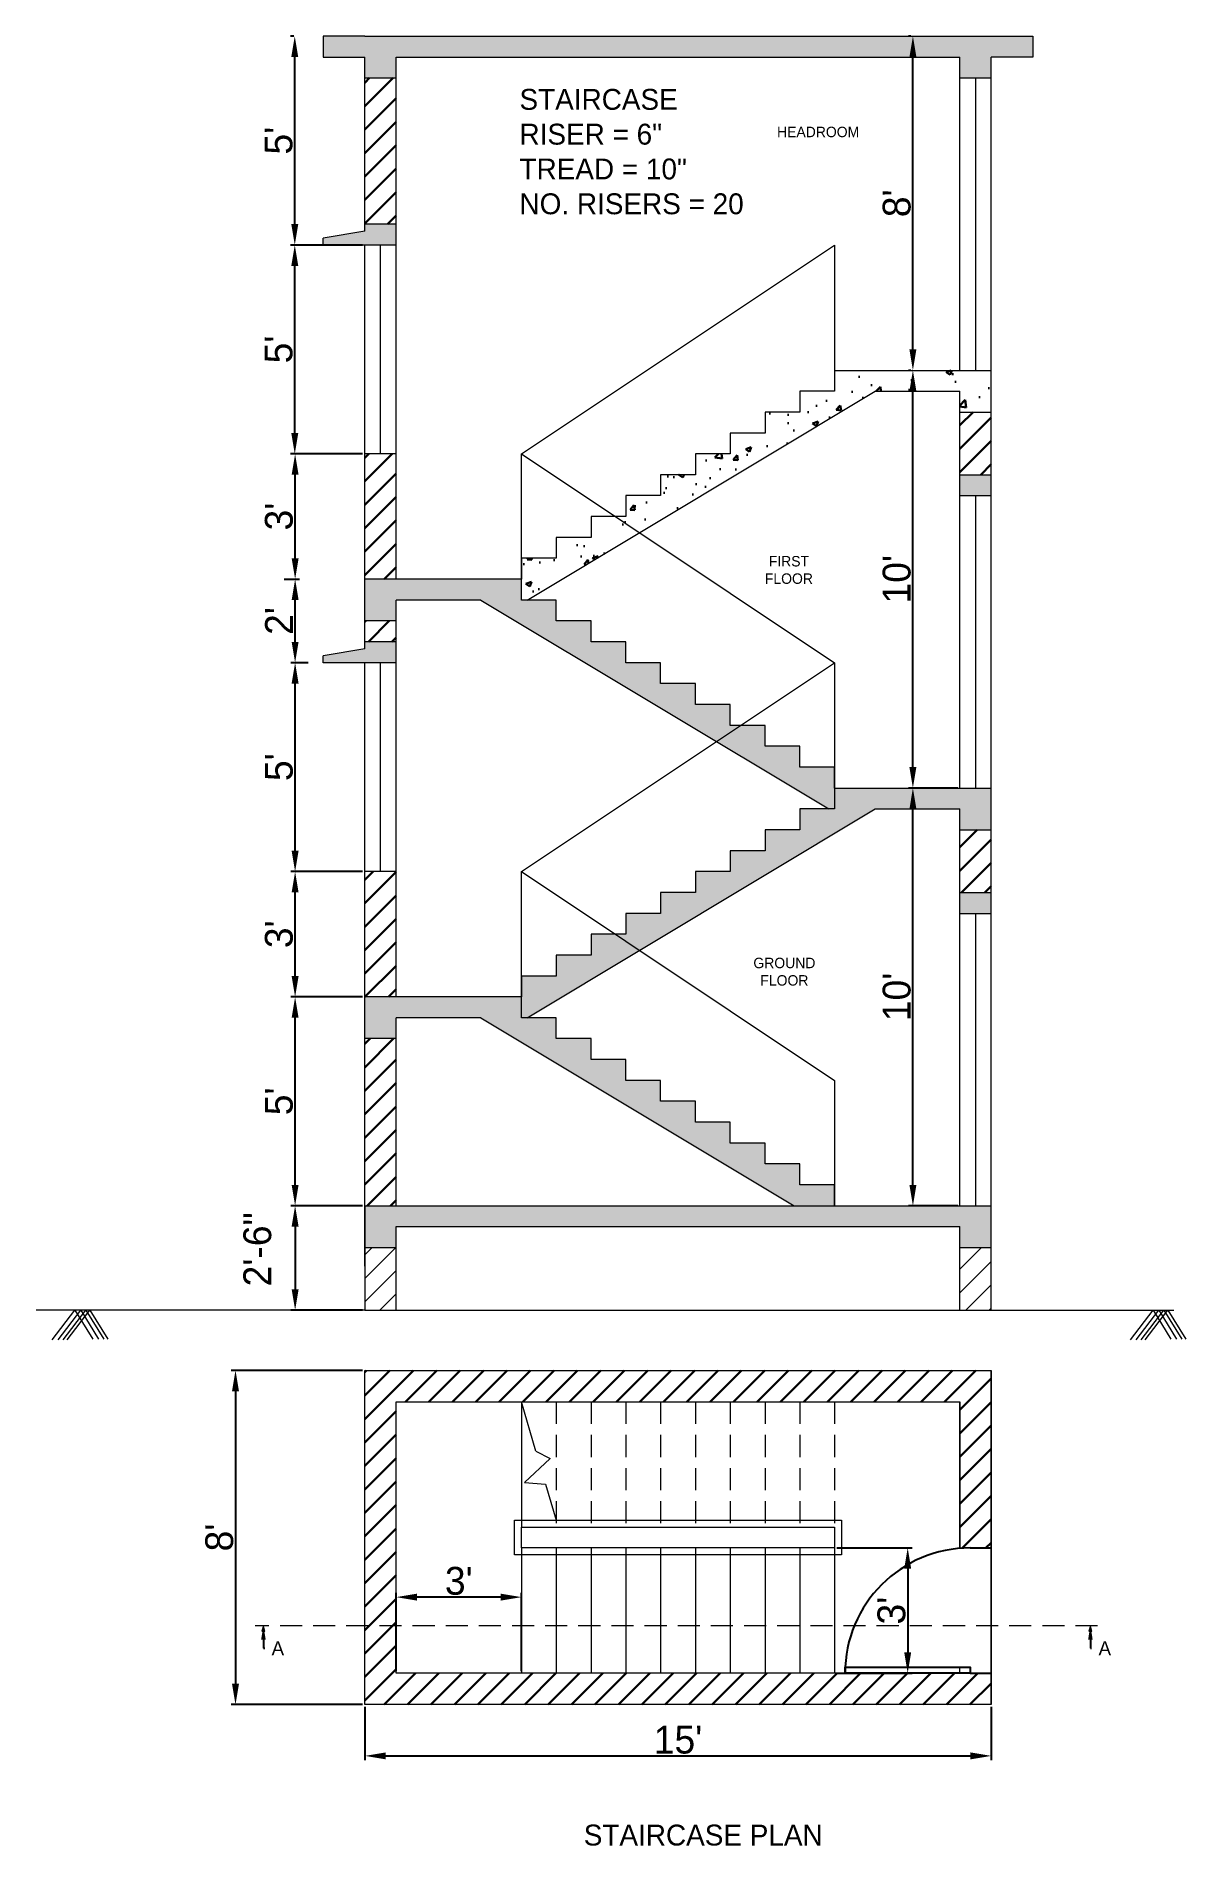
# Model space of a CAD drawing. Header units: inches. Extents: x -1003 to 1910, y -243 to 1381.
# Drawn here: x -1003 to -673, y -243 to 277 of the extents above; entities that cross this region are included whole.
import ezdxf
from ezdxf import colors
from ezdxf.entities.mleader import LeaderData, LeaderLine
from ezdxf.math import Vec2, Vec3

# ---------------------------------------------------------------- set-up
doc = ezdxf.new("R2010")
doc.units = ezdxf.units.IN
doc.linetypes.add('HIDDEN', pattern=[9.525, 6.35, -3.175])
doc.layers.add('1. WALL', color=7, linetype='Continuous', lineweight=35)
doc.layers.add('12. DIMENSION', color=8, linetype='Continuous')
doc.dimstyles.new('ISO-25', dxfattribs={"dimtxt": 8, "dimasz": 6, "dimexe": 1.25, "dimexo": 0.625, "dimtad": 1, "dimlunit": 4, "dimtxsty": 'Standard', "dimcen": 2.5, "dimadec": 0, "dimazin": 0, "dimtfac": 1, "dimtmove": 0, "dimatfit": 3, "dimfxl": 1, "dimarcsym": 0})

msp = doc.modelspace()

# ---------------------------------------------------------------- texts
at = {"layer": '1. WALL', "lineweight": 20, "char_height": 6, "attachment_point": 1}
for s, width, heights, insert in [('STAIRCASE\\PRISER = 6"\\PTREAD = 10"\\PNO. RISERS = 20', 140.08226, [0], (-864.299, 261.406)), ('STAIRCASE PLAN', 157.68248, [11.919], (-845.833, -237.248))]:
    msp.add_mtext_dynamic_manual_height_columns(s, width=width, gutter_width=12.5, heights=heights, dxfattribs=dict(at, insert=insert))
at = {"layer": '12. DIMENSION', "lineweight": 20, "char_height": 3, "attachment_point": 1}
for s, insert in [('\\pxqc;HEADROOM', (-809.484, 250.541)), ('\\pxqc;FIRST\\PFLOOR', (-817.884, 127.218)), ('\\pxqc;GROUND\\PFLOOR', (-819.18, 11.797))]:
    msp.add_mtext_dynamic_manual_height_columns(s, width=62.01397, gutter_width=12.5, heights=[0], dxfattribs=dict(at, insert=insert))

# ---------------------------------------------------------------- blocks, each defined once
blk = doc.blocks.new('*U27')
for p, q in [((0, 0), (0, -6)), ((36, 0), (36, -6))]:
    blk.add_line(p, q)
blk.add_lwpolyline([(0, 0), (0, 36), (1.75, 36), (1.75, 0)], close=True)
blk.add_arc((0, 0), 36, 0, 90)
blk = doc.blocks.new('*D29')
at = {"layer": '12. DIMENSION', "color": 0, "lineweight": -2, "transparency": 16777216}
for p, q in [((-909.37, 0.55), (-930.03, 0.55)), ((-928.78, -53.45), (-928.78, -5.45)), ((-909.37, -59.45), (-930.03, -59.45))]:
    blk.add_line(p, q, dxfattribs=at)
at = {"layer": '12. DIMENSION', "color": 0, "lineweight": 20, "transparency": 16777216}
for points in [[(-929.78, -5.45), (-927.78, -5.45), (-928.78, 0.55)], [(-929.78, -53.45), (-927.78, -53.45), (-928.78, -59.45)]]:
    blk.add_solid(points, dxfattribs=at)
at = {"layer": 'Defpoints', "color": 0, "lineweight": 20, "transparency": 16777216}
for p in [(-928.78, 0.55), (-908.74, 0.55), (-908.74, -59.45)]:
    blk.add_point(p, dxfattribs=at)
at = {"layer": '12. DIMENSION', "color": 0, "lineweight": 20, "transparency": 16777216, "insert": (-933.41, -29.45), "char_height": 8, "attachment_point": 5, "rotation": 90}
blk.add_mtext("5'", dxfattribs=at)
blk = doc.blocks.new('*D30')
at = {"layer": '12. DIMENSION', "color": 0, "lineweight": -2, "transparency": 16777216}
for p, q in [((-909.37, 36.55), (-930.03, 36.55)), ((-928.78, 6.55), (-928.78, 30.55)), ((-909.37, 0.55), (-930.03, 0.55))]:
    blk.add_line(p, q, dxfattribs=at)
at = {"layer": '12. DIMENSION', "color": 0, "lineweight": 20, "transparency": 16777216}
for points in [[(-929.78, 30.55), (-927.78, 30.55), (-928.78, 36.55)], [(-929.78, 6.55), (-927.78, 6.55), (-928.78, 0.55)]]:
    blk.add_solid(points, dxfattribs=at)
at = {"layer": 'Defpoints', "color": 0, "lineweight": 20, "transparency": 16777216}
for p in [(-928.78, 36.55), (-908.74, 36.55), (-908.74, 0.55)]:
    blk.add_point(p, dxfattribs=at)
at = {"layer": '12. DIMENSION', "color": 0, "lineweight": 20, "transparency": 16777216, "insert": (-933.41, 18.55), "char_height": 8, "attachment_point": 5, "rotation": 90}
blk.add_mtext("3'", dxfattribs=at)
blk = doc.blocks.new('*D31')
at = {"layer": '12. DIMENSION', "color": 0, "lineweight": -2, "transparency": 16777216}
for p, q in [((-925.03, 96.55), (-930.03, 96.55)), ((-928.78, 42.55), (-928.78, 90.55)), ((-909.37, 36.55), (-930.03, 36.55))]:
    blk.add_line(p, q, dxfattribs=at)
at = {"layer": '12. DIMENSION', "color": 0, "lineweight": 20, "transparency": 16777216}
for points in [[(-929.78, 90.55), (-927.78, 90.55), (-928.78, 96.55)], [(-929.78, 42.55), (-927.78, 42.55), (-928.78, 36.55)]]:
    blk.add_solid(points, dxfattribs=at)
at = {"layer": 'Defpoints', "color": 0, "lineweight": 20, "transparency": 16777216}
for p in [(-928.78, 96.55), (-924.41, 96.55), (-908.74, 36.55)]:
    blk.add_point(p, dxfattribs=at)
at = {"layer": '12. DIMENSION', "color": 0, "lineweight": 20, "transparency": 16777216, "insert": (-933.41, 66.55), "char_height": 8, "attachment_point": 5, "rotation": 90}
blk.add_mtext("5'", dxfattribs=at)
blk = doc.blocks.new('*D32')
at = {"layer": '12. DIMENSION', "color": 0, "lineweight": -2, "transparency": 16777216}
for p, q in [((-931.91, 120.55), (-927.53, 120.55)), ((-928.78, 102.55), (-928.78, 114.55)), ((-925.03, 96.55), (-930.03, 96.55))]:
    blk.add_line(p, q, dxfattribs=at)
at = {"layer": '12. DIMENSION', "color": 0, "lineweight": 20, "transparency": 16777216}
for points in [[(-929.78, 114.55), (-927.78, 114.55), (-928.78, 120.55)], [(-929.78, 102.55), (-927.78, 102.55), (-928.78, 96.55)]]:
    blk.add_solid(points, dxfattribs=at)
at = {"layer": 'Defpoints', "color": 0, "lineweight": 20, "transparency": 16777216}
for p in [(-932.53, 120.55), (-928.78, 120.55), (-924.41, 96.55)]:
    blk.add_point(p, dxfattribs=at)
at = {"layer": '12. DIMENSION', "color": 0, "lineweight": 20, "transparency": 16777216, "insert": (-933.41, 108.55), "char_height": 8, "attachment_point": 5, "rotation": 90}
blk.add_mtext("2'", dxfattribs=at)
blk = doc.blocks.new('*D33')
at = {"layer": '12. DIMENSION', "color": 0, "lineweight": -2, "transparency": 16777216}
for p, q in [((-929.41, 156.55), (-930.03, 156.55)), ((-928.78, 126.55), (-928.78, 150.55)), ((-931.91, 120.55), (-927.53, 120.55))]:
    blk.add_line(p, q, dxfattribs=at)
at = {"layer": '12. DIMENSION', "color": 0, "lineweight": 20, "transparency": 16777216}
for points in [[(-929.78, 150.55), (-927.78, 150.55), (-928.78, 156.55)], [(-929.78, 126.55), (-927.78, 126.55), (-928.78, 120.55)]]:
    blk.add_solid(points, dxfattribs=at)
at = {"layer": 'Defpoints', "color": 0, "lineweight": 20, "transparency": 16777216}
for p in [(-928.78, 156.55), (-928.78, 156.55), (-932.53, 120.55)]:
    blk.add_point(p, dxfattribs=at)
at = {"layer": '12. DIMENSION', "color": 0, "lineweight": 20, "transparency": 16777216, "insert": (-933.41, 138.55), "char_height": 8, "attachment_point": 5, "rotation": 90}
blk.add_mtext("3'", dxfattribs=at)
blk = doc.blocks.new('*D34')
at = {"layer": '12. DIMENSION', "color": 0, "lineweight": -2, "transparency": 16777216}
for p, q in [((-909.37, 216.55), (-930.13, 216.55)), ((-928.88, 162.55), (-928.88, 210.55)), ((-909.37, 156.55), (-930.13, 156.55))]:
    blk.add_line(p, q, dxfattribs=at)
at = {"layer": '12. DIMENSION', "color": 0, "lineweight": 20, "transparency": 16777216}
for points in [[(-929.88, 210.55), (-927.88, 210.55), (-928.88, 216.55)], [(-929.88, 162.55), (-927.88, 162.55), (-928.88, 156.55)]]:
    blk.add_solid(points, dxfattribs=at)
at = {"layer": 'Defpoints', "color": 0, "lineweight": 20, "transparency": 16777216}
for p in [(-928.88, 216.55), (-908.74, 216.55), (-908.74, 156.55)]:
    blk.add_point(p, dxfattribs=at)
at = {"layer": '12. DIMENSION', "color": 0, "lineweight": 20, "transparency": 16777216, "insert": (-933.5, 186.55), "char_height": 8, "attachment_point": 5, "rotation": 90}
blk.add_mtext("5'", dxfattribs=at)
blk = doc.blocks.new('*D35')
at = {"layer": '12. DIMENSION', "color": 0, "lineweight": -2, "transparency": 16777216}
for p, q in [((-929.18, 276.55), (-930.13, 276.55)), ((-928.88, 222.55), (-928.88, 270.55)), ((-909.37, 216.55), (-930.13, 216.55))]:
    blk.add_line(p, q, dxfattribs=at)
at = {"layer": '12. DIMENSION', "color": 0, "lineweight": 20, "transparency": 16777216}
for points in [[(-929.88, 270.55), (-927.88, 270.55), (-928.88, 276.55)], [(-929.88, 222.55), (-927.88, 222.55), (-928.88, 216.55)]]:
    blk.add_solid(points, dxfattribs=at)
at = {"layer": 'Defpoints', "color": 0, "lineweight": 20, "transparency": 16777216}
for p in [(-928.88, 276.55), (-928.55, 276.55), (-908.74, 216.55)]:
    blk.add_point(p, dxfattribs=at)
at = {"layer": '12. DIMENSION', "color": 0, "lineweight": 20, "transparency": 16777216, "insert": (-933.5, 246.55), "char_height": 8, "attachment_point": 5, "rotation": 90}
blk.add_mtext("5'", dxfattribs=at)
blk = doc.blocks.new('*D36')
at = {"layer": '12. DIMENSION', "color": 0, "lineweight": -2, "transparency": 16777216}
for p, q in [((-738.37, 60.55), (-752.49, 60.55)), ((-751.24, -53.45), (-751.24, 54.55)), ((-738.37, -59.45), (-752.49, -59.45))]:
    blk.add_line(p, q, dxfattribs=at)
at = {"layer": '12. DIMENSION', "color": 0, "lineweight": 20, "transparency": 16777216}
for points in [[(-752.24, 54.55), (-750.24, 54.55), (-751.24, 60.55)], [(-752.24, -53.45), (-750.24, -53.45), (-751.24, -59.45)]]:
    blk.add_solid(points, dxfattribs=at)
at = {"layer": 'Defpoints', "color": 0, "lineweight": 20, "transparency": 16777216}
for p in [(-751.24, 60.55), (-737.74, 60.55), (-737.74, -59.45)]:
    blk.add_point(p, dxfattribs=at)
at = {"layer": '12. DIMENSION', "color": 0, "lineweight": 20, "transparency": 16777216, "insert": (-755.87, 0.55), "char_height": 8, "attachment_point": 5, "rotation": 90}
blk.add_mtext("10'", dxfattribs=at)
blk = doc.blocks.new('*D37')
at = {"layer": '12. DIMENSION', "color": 0, "lineweight": -2, "transparency": 16777216}
for p, q in [((-751.87, 180.55), (-752.49, 180.55)), ((-751.24, 66.55), (-751.24, 174.55)), ((-738.37, 60.55), (-752.49, 60.55))]:
    blk.add_line(p, q, dxfattribs=at)
at = {"layer": '12. DIMENSION', "color": 0, "lineweight": 20, "transparency": 16777216}
for points in [[(-752.24, 174.55), (-750.24, 174.55), (-751.24, 180.55)], [(-752.24, 66.55), (-750.24, 66.55), (-751.24, 60.55)]]:
    blk.add_solid(points, dxfattribs=at)
at = {"layer": 'Defpoints', "color": 0, "lineweight": 20, "transparency": 16777216}
for p in [(-751.24, 180.55), (-751.24, 180.55), (-737.74, 60.55)]:
    blk.add_point(p, dxfattribs=at)
at = {"layer": '12. DIMENSION', "color": 0, "lineweight": 20, "transparency": 16777216, "insert": (-755.87, 120.55), "char_height": 8, "attachment_point": 5, "rotation": 90}
blk.add_mtext("10'", dxfattribs=at)
blk = doc.blocks.new('*D38')
at = {"layer": '12. DIMENSION', "color": 0, "lineweight": -2, "transparency": 16777216}
for p, q in [((-751.87, 276.55), (-752.49, 276.55)), ((-751.24, 186.55), (-751.24, 270.55)), ((-751.87, 180.55), (-752.49, 180.55))]:
    blk.add_line(p, q, dxfattribs=at)
at = {"layer": '12. DIMENSION', "color": 0, "lineweight": 20, "transparency": 16777216}
for points in [[(-752.24, 270.55), (-750.24, 270.55), (-751.24, 276.55)], [(-752.24, 186.55), (-750.24, 186.55), (-751.24, 180.55)]]:
    blk.add_solid(points, dxfattribs=at)
at = {"layer": 'Defpoints', "color": 0, "lineweight": 20, "transparency": 16777216}
for p in [(-751.24, 276.55), (-751.24, 276.55), (-751.24, 180.55)]:
    blk.add_point(p, dxfattribs=at)
at = {"layer": '12. DIMENSION', "color": 0, "lineweight": 20, "transparency": 16777216, "insert": (-755.87, 228.55), "char_height": 8, "attachment_point": 5, "rotation": 90}
blk.add_mtext("8'", dxfattribs=at)
blk = doc.blocks.new('*D39')
at = {"layer": '12. DIMENSION', "color": 0, "lineweight": -2, "transparency": 16777216}
for p, q in [((-909.37, -59.45), (-930.03, -59.45)), ((-928.78, -65.45), (-928.78, -83.45)), ((-909.37, -89.45), (-930.03, -89.45))]:
    blk.add_line(p, q, dxfattribs=at)
at = {"layer": '12. DIMENSION', "color": 0, "lineweight": 20, "transparency": 16777216}
for points in [[(-929.78, -65.45), (-927.78, -65.45), (-928.78, -59.45)], [(-929.78, -83.45), (-927.78, -83.45), (-928.78, -89.45)]]:
    blk.add_solid(points, dxfattribs=at)
at = {"layer": 'Defpoints', "color": 0, "lineweight": 20, "transparency": 16777216}
for p in [(-908.74, -59.45), (-928.78, -89.45), (-908.74, -89.45)]:
    blk.add_point(p, dxfattribs=at)
at = {"layer": '12. DIMENSION', "color": 0, "lineweight": 20, "transparency": 16777216, "insert": (-939.6, -71.97), "char_height": 8, "attachment_point": 5, "rotation": 90}
blk.add_mtext('2\'-6"', dxfattribs=at)
blk = doc.blocks.new('*D40')
at = {"color": 0, "lineweight": -2, "transparency": 16777216}
for p, q in [((-908.74, -203.39), (-908.74, -218.75)), ((-728.74, -203.39), (-728.74, -218.75)), ((-902.74, -217.5), (-734.74, -217.5))]:
    blk.add_line(p, q, dxfattribs=at)
at = {"color": 0, "lineweight": 20, "transparency": 16777216}
for points in [[(-902.74, -216.5), (-902.74, -218.5), (-908.74, -217.5)], [(-734.74, -216.5), (-734.74, -218.5), (-728.74, -217.5)]]:
    blk.add_solid(points, dxfattribs=at)
at = {"layer": 'Defpoints', "color": 0, "lineweight": 20, "transparency": 16777216}
for p in [(-908.74, -202.76), (-728.74, -202.76), (-728.74, -217.5)]:
    blk.add_point(p, dxfattribs=at)
at = {"color": 0, "lineweight": 20, "transparency": 16777216, "insert": (-818.74, -212.88), "char_height": 8, "attachment_point": 5}
blk.add_mtext("15'", dxfattribs=at)
blk = doc.blocks.new('*D41')
at = {"color": 0, "lineweight": -2, "transparency": 16777216}
for p, q in [((-909.37, -106.76), (-947.16, -106.76)), ((-945.91, -112.76), (-945.91, -196.76)), ((-909.37, -202.76), (-947.16, -202.76))]:
    blk.add_line(p, q, dxfattribs=at)
at = {"color": 0, "lineweight": 20, "transparency": 16777216}
for points in [[(-946.91, -112.76), (-944.91, -112.76), (-945.91, -106.76)], [(-946.91, -196.76), (-944.91, -196.76), (-945.91, -202.76)]]:
    blk.add_solid(points, dxfattribs=at)
at = {"layer": 'Defpoints', "color": 0, "lineweight": 20, "transparency": 16777216}
for p in [(-908.74, -106.76), (-945.91, -202.76), (-908.74, -202.76)]:
    blk.add_point(p, dxfattribs=at)
at = {"color": 0, "lineweight": 20, "transparency": 16777216, "insert": (-950.54, -154.76), "char_height": 8, "attachment_point": 5, "rotation": 90}
blk.add_mtext("8'", dxfattribs=at)
blk = doc.blocks.new('*D42')
at = {"color": 0, "lineweight": -2, "transparency": 16777216}
for p, q in [((-899.74, -193.14), (-899.74, -170.64)), ((-863.74, -193.14), (-863.74, -170.64)), ((-869.74, -171.89), (-893.74, -171.89))]:
    blk.add_line(p, q, dxfattribs=at)
at = {"color": 0, "lineweight": 20, "transparency": 16777216}
for points in [[(-893.74, -170.89), (-893.74, -172.89), (-899.74, -171.89)], [(-869.74, -170.89), (-869.74, -172.89), (-863.74, -171.89)]]:
    blk.add_solid(points, dxfattribs=at)
at = {"layer": 'Defpoints', "color": 0, "lineweight": 20, "transparency": 16777216}
for p in [(-899.74, -171.89), (-899.74, -193.76), (-863.74, -193.76)]:
    blk.add_point(p, dxfattribs=at)
at = {"color": 0, "lineweight": 20, "transparency": 16777216, "insert": (-881.74, -167.26), "char_height": 8, "attachment_point": 5}
blk.add_mtext("3'", dxfattribs=at)
blk = doc.blocks.new('*D43')
at = {"color": 0, "lineweight": -2, "transparency": 16777216}
for p, q in [((-773.12, -157.76), (-751.49, -157.76)), ((-752.74, -163.76), (-752.74, -187.76)), ((-773.12, -193.76), (-751.49, -193.76))]:
    blk.add_line(p, q, dxfattribs=at)
at = {"color": 0, "lineweight": 20, "transparency": 16777216}
for points in [[(-753.74, -163.76), (-751.74, -163.76), (-752.74, -157.76)], [(-753.74, -187.76), (-751.74, -187.76), (-752.74, -193.76)]]:
    blk.add_solid(points, dxfattribs=at)
at = {"layer": 'Defpoints', "color": 0, "lineweight": 20, "transparency": 16777216}
for p in [(-773.74, -157.76), (-773.74, -193.76), (-752.74, -193.76)]:
    blk.add_point(p, dxfattribs=at)
at = {"color": 0, "lineweight": 20, "transparency": 16777216, "insert": (-757.37, -175.76), "char_height": 8, "attachment_point": 5, "rotation": 90}
blk.add_mtext("3'", dxfattribs=at)

# ---------------------------------------------------------------- dimensions: what is measured, and where the dimension line sits
at = {"color": 252, "lineweight": 20, "true_color": 0x939598}
for base, p1, p2, picture, middle in [((-945.914, -202.762), (-908.745, -106.762), (-908.745, -202.762), '*D41', (-950.539, -154.762)), ((-752.745, -193.762), (-773.745, -157.762), (-773.745, -193.762), '*D43', (-757.37, -175.762))]:
    dim = msp.add_linear_dim(base=base, p1=p1, p2=p2, angle=90, dimstyle='ISO-25', dxfattribs=at)
    dim.commit()
    dim.dimension.update_dxf_attribs({"geometry": picture, "text_midpoint": middle})
dim = msp.add_linear_dim(base=(-899.745, -171.888), p1=(-863.745, -193.762), p2=(-899.745, -193.762), dimstyle='ISO-25', dxfattribs=at)
dim.commit()
dim.dimension.update_dxf_attribs({"geometry": '*D42', "text_midpoint": (-881.745, -167.263)})
dim = msp.add_linear_dim(base=(-728.745, -217.502), p1=(-908.745, -202.762), p2=(-728.745, -202.762), dimstyle='ISO-25', dxfattribs=at)
dim.commit()
dim.dimension.update_dxf_attribs({"geometry": '*D40', "text_midpoint": (-818.745, -217.502), "dimtype": 160})
at = {"layer": '12. DIMENSION', "lineweight": 20}
for base, p1, p2, picture, middle in [((-928.877, 276.551), (-908.745, 216.551), (-928.554, 276.551), '*D35', (-933.502, 246.551)), ((-751.245, 276.551), (-751.245, 180.551), (-751.245, 276.551), '*D38', (-755.87, 228.551)), ((-751.245, 180.551), (-737.745, 60.551), (-751.245, 180.551), '*D37', (-755.87, 120.551)), ((-928.784, 156.551), (-932.534, 120.551), (-928.784, 156.551), '*D33', (-933.409, 138.551)), ((-928.784, 120.551), (-924.407, 96.551), (-932.534, 120.551), '*D32', (-933.409, 108.551)), ((-928.784, 96.551), (-908.745, 36.551), (-924.407, 96.551), '*D31', (-933.409, 66.551)), ((-928.784, 36.551), (-908.745, 0.551), (-908.745, 36.551), '*D30', (-933.409, 18.551)), ((-928.784, -89.449), (-908.745, -59.449), (-908.745, -89.449), '*D39', (-939.596, -71.968))]:
    dim = msp.add_linear_dim(base=base, p1=p1, p2=p2, angle=90, dimstyle='ISO-25', override={"dimtmove": 1}, dxfattribs=at)
    dim.commit()
    dim.dimension.update_dxf_attribs({"geometry": picture, "text_midpoint": middle})
for base, p1, p2, picture, middle in [((-928.877, 216.551), (-908.745, 156.551), (-908.745, 216.551), '*D34', (-933.502, 186.551)), ((-751.245, 60.551), (-737.745, -59.449), (-737.745, 60.551), '*D36', (-755.87, 0.551)), ((-928.784, 0.551), (-908.745, -59.449), (-908.745, 0.551), '*D29', (-933.409, -29.449))]:
    dim = msp.add_linear_dim(base=base, p1=p1, p2=p2, angle=90, dimstyle='ISO-25', dxfattribs=at)
    dim.commit()
    dim.dimension.update_dxf_attribs({"geometry": picture, "text_midpoint": middle})

# ---------------------------------------------------------------- hatches: boundary and pattern name
at = {"lineweight": 20, "true_color": 0x939598}
h = msp.add_hatch(dxfattribs=at)
h.set_pattern_fill('ANSI31', color=252, scale=1.5)
h.paths.add_polyline_path([(-899.745, -71.449), (-908.745, -71.449), (-908.745, -89.449), (-899.745, -89.449), (-899.745, -76.762)])
h.paths.add_polyline_path([(-728.745, -71.449), (-737.745, -71.449), (-737.745, -89.449), (-728.745, -89.449)])
at = {"layer": '1. WALL', "lineweight": 20, "true_color": 0x139b48}
h = msp.add_hatch(dxfattribs=at)
h.set_pattern_fill('AR-CONC', color=114, scale=0.09, angle=113)
h.paths.add_polyline_path([(-853.745, 114.551), (-863.745, 114.551), (-863.745, 120.551), (-908.745, 120.551), (-908.745, 108.551), (-899.745, 108.551), (-899.745, 114.551), (-875.407, 114.551), (-775.407, 54.551), (-773.745, 54.551), (-773.745, 60.551), (-773.745, 66.551), (-783.745, 66.551), (-783.745, 72.551), (-793.745, 72.551), (-793.745, 78.551), (-803.745, 78.551), (-803.745, 84.551), (-813.745, 84.551), (-813.745, 90.551), (-823.745, 90.551), (-823.745, 96.551), (-833.745, 96.551), (-833.745, 102.551), (-843.745, 102.551), (-843.745, 108.551), (-853.745, 108.551)])
h.paths.add_polyline_path([(-762.083, 54.551), (-737.745, 54.551), (-737.745, 48.551), (-728.745, 48.551), (-728.745, 60.551), (-773.745, 60.551), (-773.745, 54.551), (-783.745, 54.551), (-783.745, 48.551), (-793.745, 48.551), (-793.745, 42.551), (-803.745, 42.551), (-803.745, 36.551), (-813.745, 36.551), (-813.745, 30.551), (-823.745, 30.551), (-823.745, 24.551), (-833.745, 24.551), (-833.745, 18.551), (-843.745, 18.551), (-843.745, 12.551), (-853.745, 12.551), (-853.745, 6.551), (-863.745, 6.551), (-863.745, 0.551), (-863.745, -5.449), (-862.083, -5.449)])
h.paths.add_polyline_path([(-716.745, 276.551), (-728.745, 276.551), (-908.745, 276.551), (-920.745, 276.551), (-920.745, 270.551), (-908.745, 270.551), (-908.745, 264.551), (-899.745, 264.551), (-899.745, 270.551), (-737.745, 270.551), (-737.745, 264.551), (-728.745, 264.551), (-728.745, 270.551), (-716.745, 270.551)])
h.paths.add_polyline_path([(-899.745, 222.551), (-908.745, 222.551), (-908.745, 220.551), (-920.745, 218.551), (-920.745, 216.551), (-908.745, 216.551), (-899.745, 216.551)])
h.paths.add_polyline_path([(-728.745, 150.551), (-737.745, 150.551), (-737.745, 144.551), (-728.745, 144.551)])
h.paths.add_polyline_path([(-728.745, 30.551), (-737.745, 30.551), (-737.745, 24.551), (-728.745, 24.551)], flags=17)
h.paths.add_polyline_path([(-863.745, 0.551), (-908.745, 0.551), (-908.745, -11.449), (-899.745, -11.449), (-899.745, -5.449), (-875.407, -5.449), (-785.407, -59.449), (-773.745, -59.449), (-773.745, -53.449), (-783.745, -53.449), (-783.745, -47.449), (-793.745, -47.449), (-793.745, -41.449), (-803.745, -41.449), (-803.745, -35.449), (-813.745, -35.449), (-813.745, -29.449), (-823.745, -29.449), (-823.745, -23.449), (-833.745, -23.449), (-833.745, -17.449), (-843.745, -17.449), (-843.745, -11.449), (-853.745, -11.449), (-853.745, -5.449), (-863.745, -5.449)])
h.paths.add_polyline_path([(-899.745, 102.551), (-908.745, 102.551), (-908.745, 100.551), (-920.745, 98.551), (-920.745, 96.551), (-908.745, 96.551), (-899.745, 96.551)])
h.paths.add_polyline_path([(-728.745, -59.449), (-908.745, -59.449), (-908.745, -71.449), (-899.745, -71.449), (-899.745, -65.449), (-737.745, -65.449), (-737.745, -71.449), (-728.745, -71.449)])
at = {"layer": '1. WALL', "lineweight": 30, "true_color": 0x939598}
h = msp.add_hatch(dxfattribs=at)
h.set_pattern_fill('ANSI31', color=252, scale=1.5)
h.paths.add_polyline_path([(-899.745, 264.551), (-908.745, 264.551), (-908.745, 222.551), (-899.745, 222.551)])
h = msp.add_hatch(dxfattribs=at)
h.set_pattern_fill('AR-CONC', color=252, scale=0.09)
h.paths.add_polyline_path([(-728.745, 180.551), (-773.745, 180.551), (-773.745, 174.551), (-783.745, 174.551), (-783.745, 168.551), (-793.745, 168.551), (-793.745, 162.551), (-803.745, 162.551), (-803.745, 156.551), (-813.745, 156.551), (-813.745, 150.551), (-823.745, 150.551), (-823.745, 144.551), (-833.745, 144.551), (-833.745, 138.551), (-843.745, 138.551), (-843.745, 132.551), (-853.745, 132.551), (-853.745, 126.551), (-863.745, 126.551), (-863.745, 120.551), (-863.745, 114.551), (-862.083, 114.551), (-762.083, 174.551), (-737.745, 174.551), (-737.745, 168.551), (-728.745, 168.551)])
h = msp.add_hatch(dxfattribs=at)
h.set_pattern_fill('ANSI31', color=252, scale=1.5)
h.paths.add_polyline_path([(-899.745, 156.551), (-908.745, 156.551), (-908.745, 120.551), (-899.745, 120.551)])
h.paths.add_polyline_path([(-899.745, 108.551), (-908.745, 108.551), (-908.745, 102.551), (-899.745, 102.551)])
h.paths.add_polyline_path([(-899.745, 36.551), (-908.745, 36.551), (-908.745, 0.551), (-899.745, 0.551)])
h.paths.add_polyline_path([(-728.745, 48.551), (-737.745, 48.551), (-737.745, 30.551), (-728.745, 30.551)])
h.paths.add_polyline_path([(-728.745, 168.551), (-737.745, 168.551), (-737.745, 150.551), (-728.745, 150.551)])
h.paths.add_polyline_path([(-899.745, -11.449), (-908.745, -11.449), (-908.745, -59.449), (-899.745, -59.449)])
h.paths.add_polyline_path([(-728.745, -106.762), (-908.745, -106.762), (-908.745, -180.091), (-899.745, -180.091), (-899.745, -115.762), (-863.745, -115.762), (-773.745, -115.762), (-737.745, -115.762), (-737.745, -157.762), (-728.745, -157.762)])
h.paths.add_polyline_path([(-728.745, -193.762), (-734.745, -193.762), (-770.745, -193.762), (-863.745, -193.762), (-899.745, -193.762), (-899.745, -180.091), (-908.745, -180.091), (-908.745, -202.762), (-728.745, -202.762)])
at = {"layer": '1. WALL', "lineweight": 20}
h = msp.add_hatch(color=256, dxfattribs=at)
h.dxf.hatch_style = 1
h.paths.add_polyline_path([(-937.89, -180.091), (-938.322, -181.665), (-937.89, -181.665)])
h.paths.add_polyline_path([(-937.89, -180.091), (-937.89, -181.665), (-937.472, -181.665)])
h = msp.add_hatch(color=256, dxfattribs=at)
h.dxf.hatch_style = 1
h.paths.add_polyline_path([(-700.235, -180.091), (-700.667, -181.665), (-700.235, -181.665)])
h.paths.add_polyline_path([(-700.235, -180.091), (-700.235, -181.665), (-699.817, -181.665)])

# ---------------------------------------------------------------- linework, layer by layer
at = {"lineweight": 20}
for p, q in [((-908.745, 276.551), (-920.745, 276.551)), ((-920.745, 276.551), (-920.745, 270.551)), ((-908.745, 276.551), (-728.745, 276.551)), ((-728.745, 276.551), (-716.745, 276.551)), ((-716.745, 276.551), (-716.745, 270.551)), ((-920.745, 270.551), (-908.745, 270.551)), ((-908.745, 220.551), (-908.745, 270.551)), ((-899.745, 120.551), (-899.745, 270.551)), ((-899.745, 270.551), (-737.745, 270.551)), ((-737.745, 180.551), (-737.745, 270.551)), ((-737.745, 180.551), (-737.745, 270.551)), ((-728.745, -89.449), (-728.745, 270.551)), ((-728.745, 43.238), (-728.745, 270.551)), ((-716.745, 270.551), (-728.745, 270.551)), ((-908.745, 264.551), (-899.745, 264.551)), ((-737.745, 264.551), (-728.745, 264.551)), ((-733.245, 264.551), (-733.245, 180.551)), ((-908.745, 220.551), (-920.745, 218.551)), ((-920.745, 216.551), (-920.745, 218.551)), ((-899.745, 222.551), (-908.745, 222.551)), ((-908.745, 216.551), (-920.745, 216.551)), ((-908.745, 100.551), (-908.745, 216.551)), ((-899.745, 216.551), (-908.745, 216.551)), ((-904.245, 156.551), (-904.245, 216.551)), ((-773.745, 180.551), (-728.745, 180.551)), ((-773.745, 180.551), (-728.745, 180.551)), ((-862.083, 114.551), (-762.083, 174.551)), ((-762.083, 174.551), (-737.745, 174.551)), ((-737.745, 60.551), (-737.745, 174.551)), ((-737.745, 60.551), (-737.745, 174.551)), ((-737.745, 168.551), (-728.745, 168.551)), ((-899.745, 156.551), (-908.745, 156.551)), ((-737.745, 150.551), (-728.745, 150.551)), ((-737.745, 144.551), (-728.745, 144.551)), ((-733.245, 144.551), (-733.245, 60.551)), ((-863.745, 120.551), (-908.745, 120.551)), ((-899.745, 0.551), (-899.745, 114.551)), ((-899.745, 60.551), (-899.745, 114.551)), ((-875.407, 114.551), (-899.745, 114.551)), ((-875.407, 114.551), (-775.407, 54.551)), ((-899.745, 108.551), (-908.745, 108.551)), ((-908.745, 100.551), (-920.745, 98.551)), ((-899.745, 102.551), (-908.745, 102.551)), ((-920.745, 96.551), (-920.745, 98.551)), ((-908.745, 96.551), (-920.745, 96.551)), ((-908.745, -76.762), (-908.745, 96.551)), ((-899.745, 96.551), (-908.745, 96.551)), ((-904.245, 36.551), (-904.245, 96.551)), ((-773.745, 60.551), (-728.745, 60.551)), ((-862.083, -5.449), (-762.083, 54.551)), ((-762.083, 54.551), (-737.745, 54.551)), ((-737.745, -59.449), (-737.745, 54.551)), ((-737.745, 48.551), (-728.745, 48.551)), ((-899.745, 36.551), (-908.745, 36.551)), ((-737.745, 30.551), (-728.745, 30.551)), ((-737.745, 24.551), (-728.745, 24.551)), ((-733.245, 24.551), (-733.245, -59.449)), ((-863.745, 0.551), (-908.745, 0.551)), ((-875.407, -5.449), (-899.745, -5.449)), ((-899.745, -59.449), (-899.745, -5.449)), ((-875.407, -5.449), (-785.407, -59.449)), ((-899.745, -11.449), (-908.745, -11.449)), ((-908.745, -59.449), (-728.745, -59.449)), ((-908.745, -59.449), (-908.745, -89.449)), ((-899.745, -65.449), (-737.745, -65.449)), ((-899.745, -76.762), (-899.745, -65.449)), ((-737.745, -89.449), (-737.745, -65.449)), ((-908.745, -71.449), (-899.745, -71.449)), ((-737.745, -71.449), (-728.745, -71.449)), ((-899.745, -89.449), (-899.745, -76.762)), ((-908.745, -89.449), (-1003.193, -89.449)), ((-998.567, -97.95), (-992.052, -89.449)), ((-996.904, -97.95), (-990.388, -89.449)), ((-995.426, -97.95), (-988.911, -89.449)), ((-994.266, -97.95), (-987.751, -89.449)), ((-992.052, -89.449), (-986.923, -97.811)), ((-990.388, -89.449), (-985.259, -97.811)), ((-988.911, -89.449), (-983.782, -97.811)), ((-987.751, -89.449), (-982.622, -97.811)), ((-908.745, -89.449), (-728.745, -89.449)), ((-908.745, -89.449), (-899.745, -89.449)), ((-728.745, -89.449), (-676.22, -89.449)), ((-688.756, -97.95), (-682.241, -89.449)), ((-687.093, -97.95), (-680.578, -89.449)), ((-685.615, -97.95), (-679.1, -89.449)), ((-684.455, -97.95), (-677.94, -89.449)), ((-682.241, -89.449), (-677.112, -97.811)), ((-680.578, -89.449), (-675.448, -97.811)), ((-679.1, -89.449), (-673.971, -97.811)), ((-677.94, -89.449), (-672.811, -97.811)), ((-908.745, -106.762), (-728.745, -106.762)), ((-908.745, -202.762), (-908.745, -106.762)), ((-908.745, -202.762), (-908.745, -106.762)), ((-728.745, -106.762), (-728.745, -202.762)), ((-728.745, -202.762), (-728.745, -106.762)), ((-899.745, -193.762), (-899.745, -115.762)), ((-899.745, -115.762), (-863.745, -115.762)), ((-899.745, -193.762), (-899.745, -115.762)), ((-863.745, -115.762), (-863.745, -151.762)), ((-863.745, -115.762), (-773.745, -115.762)), ((-773.745, -115.762), (-737.745, -115.762)), ((-737.745, -115.762), (-737.745, -157.762)), ((-737.745, -157.888), (-737.745, -115.762)), ((-863.745, -157.762), (-863.745, -193.762)), ((-853.745, -157.762), (-853.745, -193.762)), ((-843.745, -157.762), (-843.745, -193.762)), ((-833.745, -157.762), (-833.745, -193.762)), ((-823.745, -157.762), (-823.745, -193.762)), ((-813.745, -157.762), (-813.745, -193.762)), ((-803.745, -157.762), (-803.745, -193.762)), ((-793.745, -157.762), (-793.745, -193.762)), ((-783.745, -157.762), (-783.745, -193.762)), ((-773.745, -157.762), (-773.745, -193.762)), ((-737.745, -157.762), (-728.745, -157.762)), ((-737.745, -193.762), (-737.745, -192.012)), ((-863.745, -193.762), (-899.745, -193.762)), ((-737.745, -193.762), (-863.745, -193.762)), ((-737.745, -193.762), (-728.745, -193.762)), ((-728.745, -202.762), (-908.745, -202.762))]:
    msp.add_line(p, q, dxfattribs=at)
at = {"linetype": 'HIDDEN', "lineweight": 20}
for p, q in [((-853.745, -115.762), (-853.745, -151.762)), ((-843.745, -115.762), (-843.745, -151.762)), ((-833.745, -115.762), (-833.745, -151.762)), ((-823.745, -115.762), (-823.745, -151.762)), ((-813.745, -115.762), (-813.745, -151.762)), ((-803.745, -115.762), (-803.745, -151.762)), ((-793.745, -115.762), (-793.745, -151.762)), ((-783.745, -115.762), (-783.745, -151.762)), ((-773.745, -115.762), (-773.745, -151.762)), ((-698.167, -180.091), (-940.244, -180.091))]:
    msp.add_line(p, q, dxfattribs=at)
at = {"lineweight": 20}
for points in [[(-773.745, 180.551), (-773.745, 174.551), (-783.745, 174.551)], [(-783.745, 174.551), (-783.745, 168.551), (-793.745, 168.551)], [(-793.745, 168.551), (-793.745, 162.551), (-803.745, 162.551)], [(-803.745, 162.551), (-803.745, 156.551), (-813.745, 156.551)], [(-813.745, 156.551), (-813.745, 150.551), (-823.745, 150.551)], [(-823.745, 150.551), (-823.745, 144.551), (-833.745, 144.551)], [(-833.745, 144.551), (-833.745, 138.551), (-843.745, 138.551)], [(-843.745, 138.551), (-843.745, 132.551), (-853.745, 132.551)], [(-853.745, 132.551), (-853.745, 126.551), (-863.745, 126.551)], [(-863.745, 126.551), (-863.745, 120.551)], [(-863.745, 114.551), (-863.745, 120.551)], [(-853.745, 108.551), (-853.745, 114.551), (-863.745, 114.551)], [(-843.745, 102.551), (-843.745, 108.551), (-853.745, 108.551)], [(-833.745, 96.551), (-833.745, 102.551), (-843.745, 102.551)], [(-823.745, 90.551), (-823.745, 96.551), (-833.745, 96.551)], [(-813.745, 84.551), (-813.745, 90.551), (-823.745, 90.551)], [(-803.745, 78.551), (-803.745, 84.551), (-813.745, 84.551)], [(-793.745, 72.551), (-793.745, 78.551), (-803.745, 78.551)], [(-783.745, 66.551), (-783.745, 72.551), (-793.745, 72.551)], [(-773.745, 60.551), (-773.745, 66.551), (-783.745, 66.551)], [(-773.745, 60.551), (-773.745, 54.551), (-783.745, 54.551)], [(-783.745, 54.551), (-783.745, 48.551), (-793.745, 48.551)], [(-793.745, 48.551), (-793.745, 42.551), (-803.745, 42.551)], [(-803.745, 42.551), (-803.745, 36.551), (-813.745, 36.551)], [(-813.745, 36.551), (-813.745, 30.551), (-823.745, 30.551)], [(-823.745, 30.551), (-823.745, 24.551), (-833.745, 24.551)], [(-833.745, 24.551), (-833.745, 18.551), (-843.745, 18.551)], [(-843.745, 18.551), (-843.745, 12.551), (-853.745, 12.551)], [(-853.745, 12.551), (-853.745, 6.551), (-863.745, 6.551)], [(-863.745, 6.551), (-863.745, 0.551)], [(-863.745, -5.449), (-863.745, 0.551)], [(-853.745, -11.449), (-853.745, -5.449), (-863.745, -5.449)], [(-843.745, -17.449), (-843.745, -11.449), (-853.745, -11.449)], [(-833.745, -23.449), (-833.745, -17.449), (-843.745, -17.449)], [(-823.745, -29.449), (-823.745, -23.449), (-833.745, -23.449)], [(-813.745, -35.449), (-813.745, -29.449), (-823.745, -29.449)], [(-803.745, -41.449), (-803.745, -35.449), (-813.745, -35.449)], [(-793.745, -47.449), (-793.745, -41.449), (-803.745, -41.449)], [(-783.745, -53.449), (-783.745, -47.449), (-793.745, -47.449)], [(-773.745, -59.449), (-773.745, -53.449), (-783.745, -53.449)]]:
    msp.add_lwpolyline(points, dxfattribs=at)
for points in [[(-865.745, -149.762), (-771.745, -149.762), (-771.745, -159.762), (-865.745, -159.762)], [(-863.745, -151.762), (-773.745, -151.762), (-773.745, -157.762), (-863.745, -157.762)]]:
    msp.add_lwpolyline(points, close=True, dxfattribs=at)
at = {"layer": '1. WALL', "lineweight": 20}
for p, q in [((-859.58, -129.922), (-863.745, -115.762)), ((-859.58, -129.922), (-855.443, -132.087)), ((-855.443, -132.087), (-862.823, -138.944)), ((-862.823, -138.944), (-856.782, -139.437)), ((-856.782, -139.437), (-853.745, -149.762)), ((-937.89, -180.091), (-938.322, -181.665)), ((-938.322, -181.665), (-937.472, -181.665)), ((-937.472, -181.665), (-937.89, -180.091)), ((-700.235, -180.091), (-700.667, -181.665)), ((-700.667, -181.665), (-699.817, -181.665)), ((-699.817, -181.665), (-700.235, -180.091))]:
    msp.add_line(p, q, dxfattribs=at)
for points in [[(-863.745, 120.551), (-863.745, 156.551), (-773.745, 216.551), (-773.745, 180.551)], [(-863.745, 120.551), (-863.745, 156.551), (-773.745, 96.551), (-773.745, 60.551)], [(-863.745, 0.551), (-863.745, 36.551), (-773.745, 96.551), (-773.745, 60.551)], [(-863.745, 0.551), (-863.745, 36.551), (-773.745, -23.449), (-773.745, -59.449)]]:
    msp.add_lwpolyline(points, dxfattribs=at)

# ---------------------------------------------------------------- block references
at = {"lineweight": 20, "rotation": 90}
msp.add_blockref('*U27', (-734.745, -193.762), dxfattribs=at)

msp.set_redraw_order([(e.dxf.handle, doc.entitydb.next_handle()) for e in msp.query("TEXT MTEXT ATTDEF DIMENSION ARC_DIMENSION")])  # texts and dimensions are drawn at this point

# ---------------------------------------------------------------- leaders
at = {"layer": '1. WALL', "lineweight": 20}
ml = msp.add_multileader_mtext('Standard', dxfattribs=at)
ml.set_content('A', color=256)
ml.set_leader_properties()
ml.build(insert=Vec2(0, 0))
ml.multileader.update_dxf_attribs({"text_right_attachment_type": 6, "dogleg_length": 0.36})
ctx = ml.context
ctx.base_point, ctx.plane_origin = Vec3(-937.53, -186.569), Vec3(-937.89, -180.091)
ctx.right_attachment = 6
notes = []
notes.append((ctx, [(0, (1, 1, 0), (-937.89, -186.569), (1, 0), 0.36, [(0, [(-937.89, -180.091)], 0, [])])]))
ctx.mtext.insert, ctx.mtext.flow_direction = Vec3(-935.53, -184.569), 5
ml = msp.add_multileader_mtext('Standard', dxfattribs=at)
ml.set_content('A', color=256)
ml.set_leader_properties()
ml.build(insert=Vec2(0, 0))
ml.multileader.update_dxf_attribs({"text_right_attachment_type": 6, "dogleg_length": 0.36})
ctx = ml.context
ctx.base_point, ctx.plane_origin = Vec3(-699.875, -186.569), Vec3(-700.235, -180.091)
ctx.right_attachment = 6
notes.append((ctx, [(0, (1, 1, 0), (-700.235, -186.569), (1, 0), 0.36, [(0, [(-700.235, -180.091)], 0, [])])]))
ctx.mtext.insert, ctx.mtext.flow_direction = Vec3(-697.875, -184.569), 5
for ctx, leaders in notes:
    for number, flags, end, landing, length, lines in leaders:
        leader = LeaderData()
        leader.index, (leader.has_last_leader_line, leader.has_dogleg_vector, leader.attachment_direction) = number, flags
        leader.last_leader_point, leader.dogleg_vector, leader.dogleg_length = Vec3(end), Vec3(landing), length
        for number, points, colour, breaks in lines:
            line = LeaderLine()
            line.index, line.vertices, line.color, line.breaks = number, Vec3.list(points), colors.encode_raw_color(colour), breaks
            leader.lines.append(line)
        ctx.leaders.append(leader)

doc.saveas('drawing.dxf')
